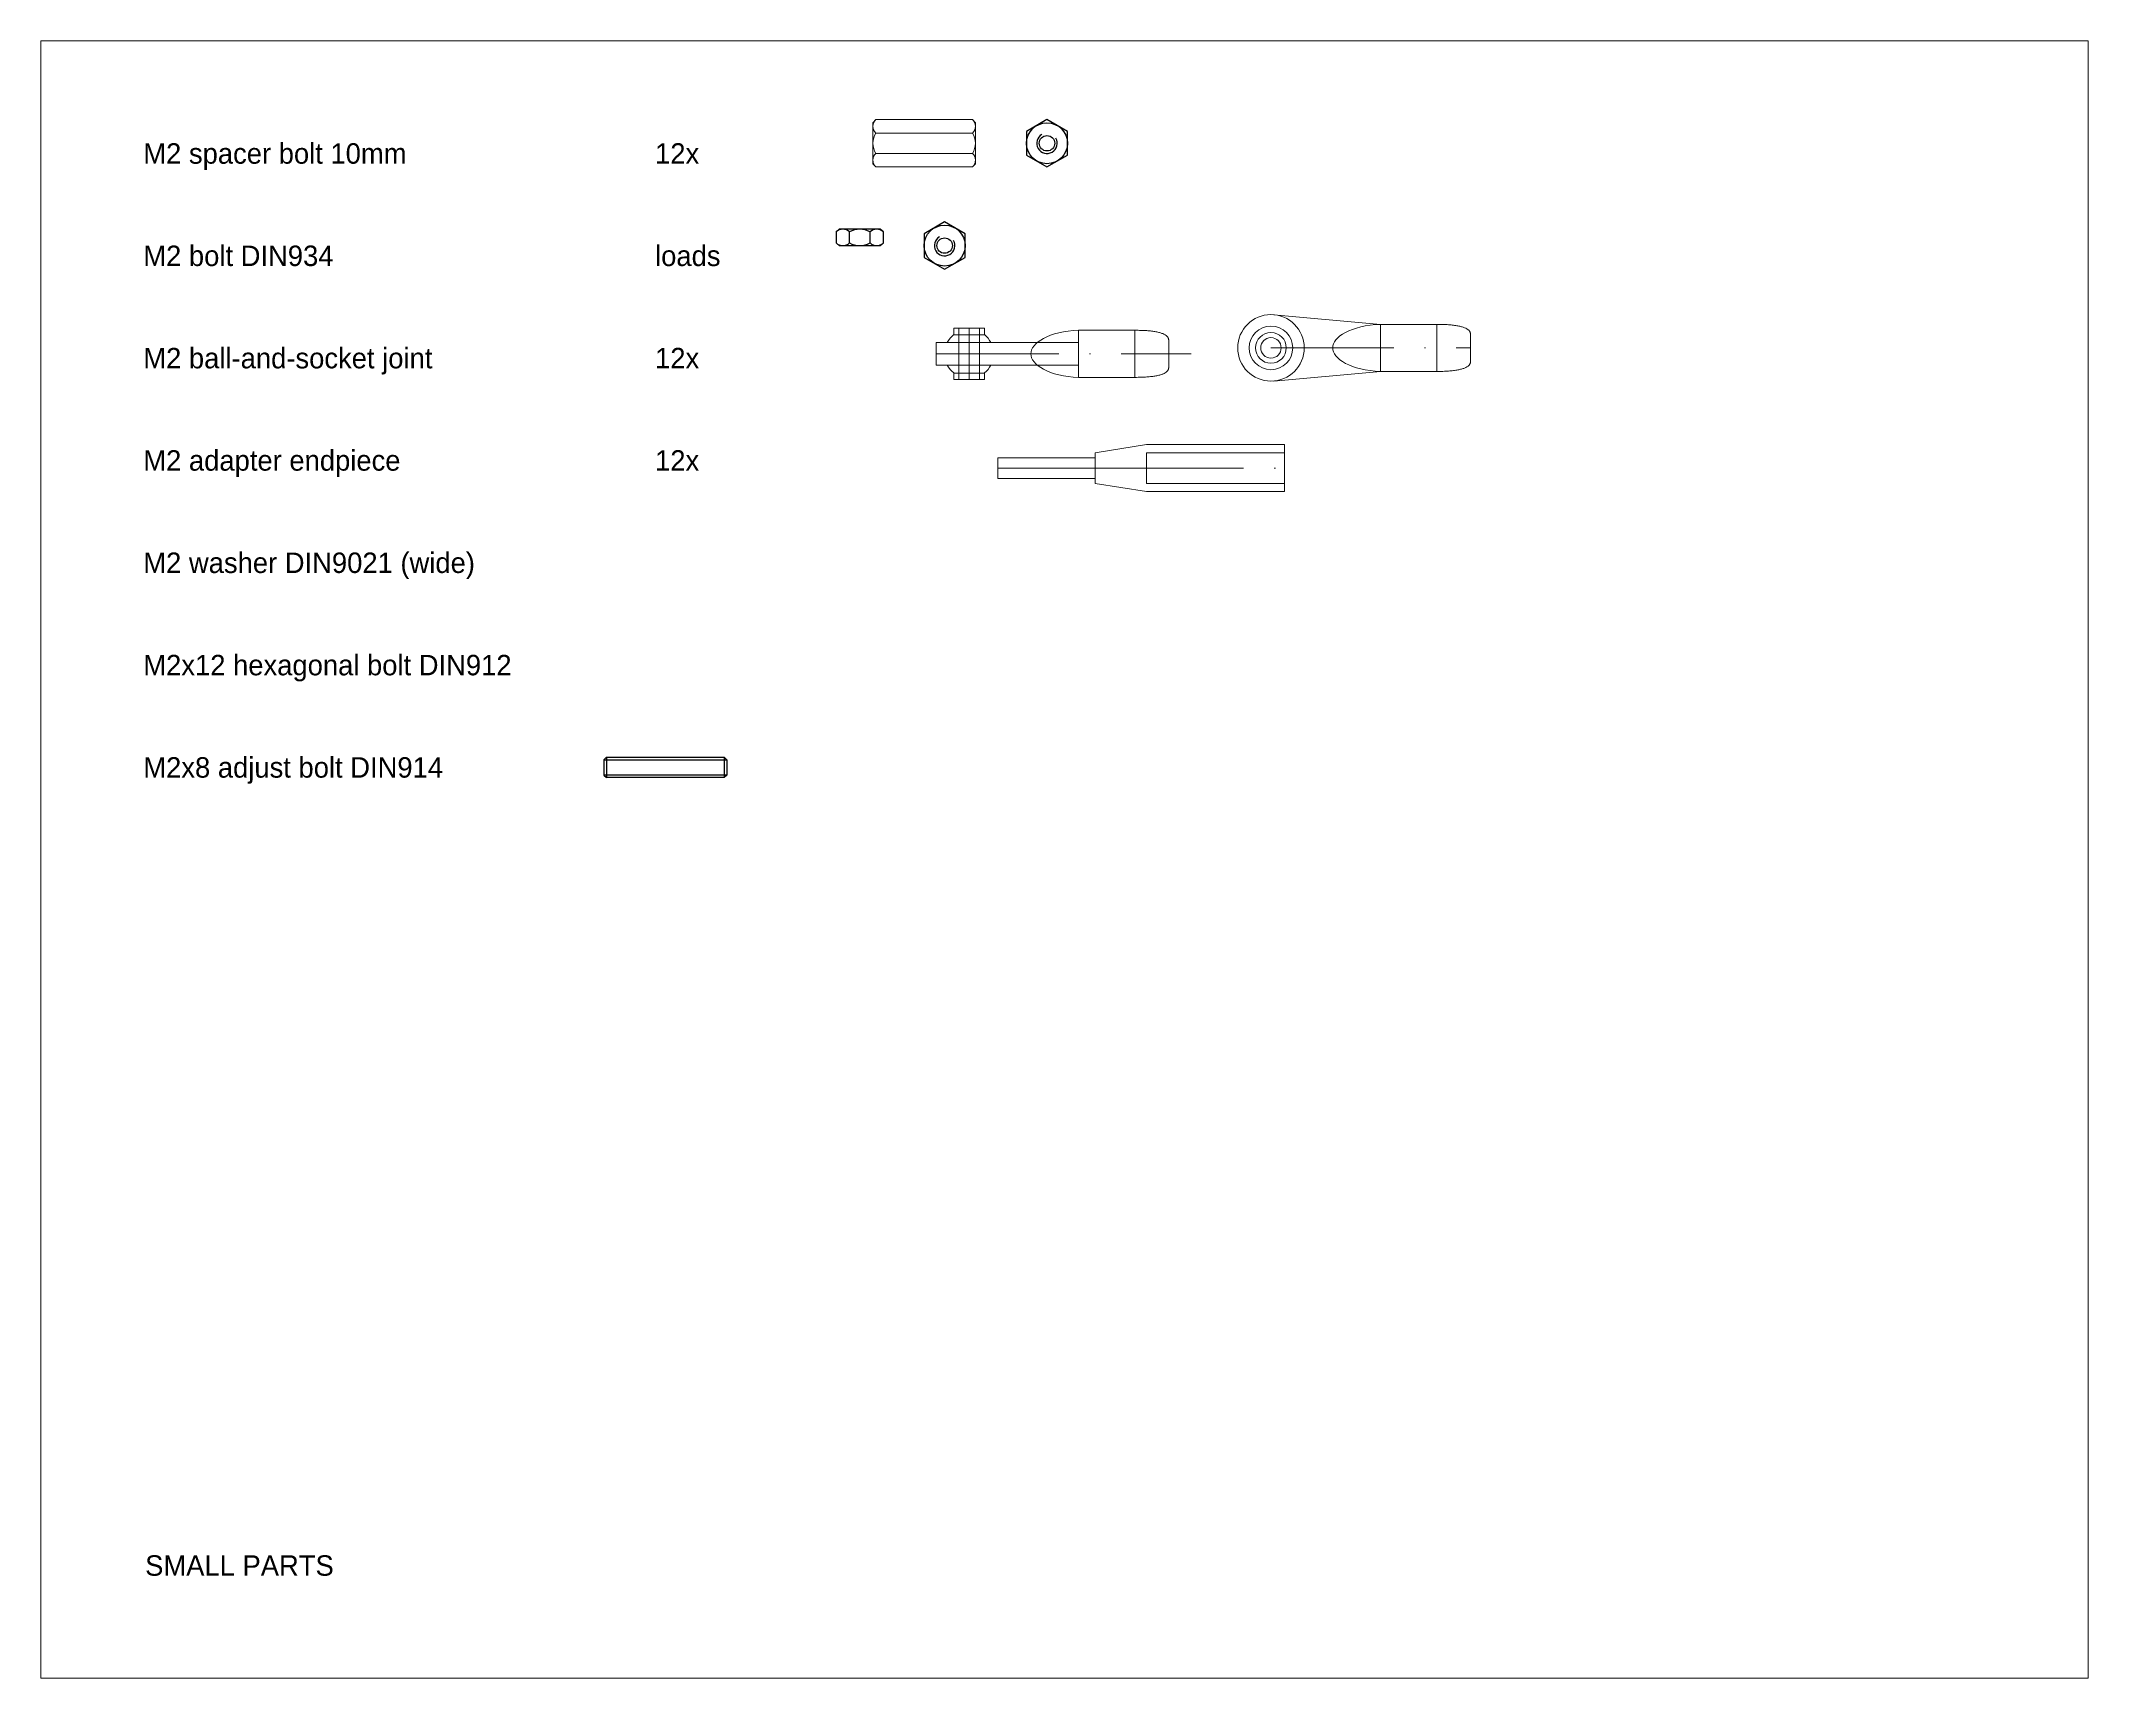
# Model space of a CAD drawing. Header units: millimetres. Extents: x 100 to 1121, y -1462 to 520.
# Drawn here: x 100 to 300, y 360 to 520 of the extents above; entities that cross this region are included whole.
import ezdxf

# ---------------------------------------------------------------- set-up
doc = ezdxf.new("R2010")
doc.units = ezdxf.units.MM
doc.linetypes.add('ACAD_ISO04W100', pattern=[30, 24, -3, 0, -3])
doc.linetypes.add('ACAD_ISO10W100', pattern=[18, 12, -3, 0, -3])
doc.layers.get('0').update_dxf_attribs({"lineweight": 13, "true_color": 0xffffff})
doc.layers.add('NULL', color=4, linetype='Continuous', true_color=0x00ffff)
doc.styles.add('textstyle11', font='')
doc.styles.add('textstyle12', font='')
doc.styles.add('textstyle13', font='')
doc.styles.add('textstyle14', font='')
doc.styles.add('textstyle15', font='')
doc.styles.add('textstyle16', font='')
doc.styles.add('textstyle17', font='')
doc.styles.add('textstyle18', font='')
doc.styles.add('textstyle19', font='')
doc.styles.add('textstyle20', font='')
doc.styles.add('textstyle21', font='')
doc.styles.add('textstyle22', font='')
doc.styles.get('textstyle11').set_extended_font_data('Y14.5M-2009')
doc.styles.get('textstyle12').set_extended_font_data('Y14.5M-2009')
doc.styles.get('textstyle13').set_extended_font_data('Y14.5M-2009')
doc.styles.get('textstyle14').set_extended_font_data('Y14.5M-2009')
doc.styles.get('textstyle15').set_extended_font_data('Y14.5M-2009')
doc.styles.get('textstyle16').set_extended_font_data('Y14.5M-2009')
doc.styles.get('textstyle17').set_extended_font_data('Y14.5M-2009')
doc.styles.get('textstyle18').set_extended_font_data('Y14.5M-2009')
doc.styles.get('textstyle19').set_extended_font_data('Y14.5M-2009')
doc.styles.get('textstyle20').set_extended_font_data('Y14.5M-2009')
doc.styles.get('textstyle21').set_extended_font_data('Y14.5M-2009')
doc.styles.get('textstyle22').set_extended_font_data('Y14.5M-2009')

msp = doc.modelspace()

# ---------------------------------------------------------------- texts
at = {"char_height": 1, "attachment_point": 1}
for s, insert, style in [('\\H2;M2 spacer bolt 10mm', (110, 510), 'textstyle11'), ('\\H2;12x', (160, 510), 'textstyle16'), ('\\H2;M2 bolt DIN934', (110, 500), 'textstyle13'), ('\\H2;loads', (160, 500), 'textstyle17'), ('\\c0;\\H2;M2 ball-and-socket joint', (110, 490), 'textstyle14'), ('\\H2;12x', (160, 490), 'textstyle18'), ('\\H2;M2 adapter endpiece', (110, 480), 'textstyle15'), ('\\H2;12x', (160, 480), 'textstyle19'), ('\\H2;M2 washer DIN9021 (wide)', (110, 470), 'textstyle20'), ('\\H2;M2x12 hexagonal bolt DIN912', (110, 460), 'textstyle21'), ('\\H2;M2x8 adjust bolt DIN914', (110, 450), 'textstyle22'), ('\\H2;SMALL PARTS', (110.18, 372), 'textstyle12')]:
    msp.add_mtext(s, dxfattribs=dict(at, insert=insert, style=style))

# ---------------------------------------------------------------- blocks, each defined once
blk = doc.blocks.new('m2 spacer 10mm')
at = {"color": 4, "linetype": 'Continuous', "true_color": 0x00ffff}
for p, q in [((-2, 5), (-2.31, 4.73)), ((-2.31, 4.73), (-2.31, -4.73)), ((2, 5), (-2, 5)), ((-1, -4.73), (-1, 4.73)), ((1, -4.73), (1, 4.73)), ((2.31, 4.73), (2, 5)), ((2.31, -4.73), (2.31, 4.73)), ((-2.31, -4.73), (-2, -5)), ((-2, -5), (2, -5)), ((2, -5), (2.31, -4.73))]:
    blk.add_line(p, q, dxfattribs=at)
for centre, radius, start, end in [((-1.65, 4.07), 0.934, 45.4844, 134.5156), ((0, 3), 2, 60, 120), ((1.65, 4.07), 0.934, 45.4844, 134.5156), ((-1.65, -4.07), 0.934, 225.4844, 314.5156), ((0, -3), 2, 240, 300), ((1.65, -4.07), 0.934, 225.4844, 314.5156)]:
    blk.add_arc(centre, radius, start, end, dxfattribs=at)
blk = doc.blocks.new('M2_DIN934_t')
at = {"layer": 'NULL', "color": 4, "linetype": 'Continuous', "true_color": 0x00ffff}
for p, q in [((-1.154701, 2), (-2.309401, 0)), ((1.154701, 2), (-1.154701, 2)), ((2.309401, 0), (1.154701, 2)), ((-2.309401, 0), (-1.154701, -2)), ((1.154701, -2), (2.309401, 0)), ((-1.154701, -2), (1.154701, -2))]:
    blk.add_line(p, q, dxfattribs=at)
for radius in [2, 0.7545]:
    blk.add_circle((0, 0), radius, dxfattribs=at)
at = {"layer": 'NULL', "color": 2, "linetype": 'Continuous', "true_color": 0xffff00}
blk.add_arc((0, 0), 1, 90, 0, dxfattribs=at)
blk = doc.blocks.new('M2_DIN934_f')
at = {"layer": 'NULL', "color": 4, "linetype": 'Continuous', "true_color": 0x00ffff}
for p, q in [((-2, 1.6), (-2.309401, 1.332051)), ((-2.309401, 1.332051), (-2.309401, 0.267949)), ((-2.309401, 0.267949), (-2, 0)), ((2, 1.6), (-2, 1.6)), ((-2, 0), (2, 0)), ((-1, 0.267949), (-1, 1.332051)), ((1, 0.267949), (1, 1.332051)), ((2.309401, 1.332051), (2, 1.6)), ((2, 0), (2.309401, 0.267949)), ((2.309401, 0.267949), (2.309401, 1.332051))]:
    blk.add_line(p, q, dxfattribs=at)
for centre, radius, start, end in [((-1.654701, 0.666186), 0.933814, 45.484388, 134.515612), ((-1.654701, 0.933814), 0.933814, 225.484388, 314.515612), ((0, -0.4), 2, 60, 120), ((0, 2), 2, 240, 300), ((1.654701, 0.666186), 0.933814, 45.484388, 134.515612), ((1.654701, 0.933814), 0.933814, 225.484388, 314.515612)]:
    blk.add_arc(centre, radius, start, end, dxfattribs=at)
blk = doc.blocks.new('m2 adjust bolt')
at = {"layer": 'NULL', "color": 4, "linetype": 'Continuous', "true_color": 0x00ffff}
for p, q in [((-0.7545, 6), (-1, 5.7545)), ((0.7545, 6), (-0.7545, 6)), ((1, 5.7545), (0.7545, 6)), ((-1, -5.7545), (-1, 5.7545)), ((1, 5.7545), (-1, 5.7545)), ((1, 5.7545), (1, -5.7545)), ((-0.7545, -6), (-1, -5.7545)), ((1, -5.7545), (-1, -5.7545)), ((0.7545, -6), (-0.7545, -6)), ((1, -5.7545), (0.7545, -6))]:
    blk.add_line(p, q, dxfattribs=at)
at = {"layer": 'NULL', "color": 2, "linetype": 'Continuous', "true_color": 0xffff00}
for p, q in [((-0.7545, -6), (-0.7545, 6)), ((0.7545, 6), (0.7545, -6))]:
    blk.add_line(p, q, dxfattribs=at)

# ---------------------------------------------------------------- linework, layer by layer
for p, q in [((100, 520), (300, 520)), ((100, 360), (100, 520)), ((300, 520), (300, 360)), ((230.87, 492.3), (220.46, 493.24)), ((230.87, 492.3), (236.37, 492.3)), ((230.87, 492.3), (230.87, 487.7)), ((236.37, 492.3), (236.37, 487.7)), ((187.45, 490.52), (201.38, 490.52)), ((187.45, 490.52), (187.45, 488.32)), ((189.18, 491.92), (192.18, 491.92)), ((189.18, 491.92), (189.18, 491.29)), ((189.18, 491.29), (192.18, 491.29)), ((189.68, 491.92), (189.68, 486.92)), ((190.68, 491.92), (190.68, 486.92)), ((191.68, 491.92), (191.68, 486.92)), ((192.18, 491.92), (192.18, 491.29)), ((201.38, 491.72), (206.88, 491.72)), ((201.38, 491.72), (201.38, 487.12)), ((206.88, 491.72), (206.88, 487.12)), ((210.18, 490.74), (210.18, 488.09)), ((239.67, 491.32), (239.67, 488.68)), ((187.45, 488.32), (201.38, 488.32)), ((189.18, 487.54), (189.18, 486.92)), ((189.18, 487.54), (192.18, 487.54)), ((189.18, 486.92), (192.18, 486.92)), ((192.18, 487.54), (192.18, 486.92)), ((201.38, 487.12), (206.88, 487.12)), ((230.87, 487.7), (220.46, 486.76)), ((230.87, 487.7), (236.37, 487.7)), ((203, 479.75), (208, 480.55)), ((208, 480.55), (221.5, 480.55)), ((221.5, 480.55), (221.5, 475.95)), ((203, 479.25), (193.5, 479.25)), ((193.5, 479.25), (193.5, 477.25)), ((203, 476.75), (203, 479.75)), ((208, 479.75), (221.5, 479.75)), ((208, 476.75), (208, 479.75)), ((193.5, 477.25), (203, 477.25)), ((203, 476.75), (208, 475.95)), ((208, 476.75), (221.5, 476.75)), ((208, 475.95), (221.5, 475.95)), ((300, 360), (100, 360))]:
    msp.add_line(p, q)
at = {"linetype": 'ACAD_ISO10W100'}
for p, q in [((220.17, 490), (239.67, 490)), ((187.45, 489.42), (212.37, 489.42))]:
    msp.add_line(p, q, dxfattribs=at)
at = {"linetype": 'ACAD_ISO04W100'}
msp.add_line((193.5, 478.25), (221.5, 478.25), dxfattribs=at)
for radius in [3.25, 2.13, 1.5, 1]:
    msp.add_circle((220.17, 490), radius)
for start, end in [(128.6822, 152.7204), (27.2796, 51.3178), (207.2796, 231.3178), (308.6822, 332.7204)]:
    msp.add_arc((190.68, 489.42), 2.4, start, end)
for points, degree in [([(230.87, 492.3), (228.03, 492.22), (226.16, 491.04), (226.21, 490)], 3), ([(236.37, 492.3), (239.67, 492.3), (239.67, 491.32)], 2), ([(201.38, 491.72), (198.53, 491.64), (196.67, 490.46), (196.72, 489.42)], 3), ([(206.88, 491.72), (210.18, 491.72), (210.18, 490.74)], 2), ([(230.87, 487.7), (228.03, 487.78), (226.16, 488.96), (226.21, 490)], 3), ([(201.38, 487.12), (198.53, 487.2), (196.67, 488.37), (196.72, 489.42)], 3), ([(206.88, 487.12), (210.18, 487.12), (210.18, 488.09)], 2), ([(236.37, 487.7), (239.67, 487.7), (239.67, 488.68)], 2)]:
    msp.add_open_spline(points, degree=degree)

# ---------------------------------------------------------------- block references
for name, p, rotation in [('m2 spacer 10mm', (186.29, 510), 90), ('M2_DIN934_t', (198.29, 510), 30), ('M2_DIN934_t', (188.29, 500), 30), ('m2 adjust bolt', (161, 449), 90)]:
    msp.add_blockref(name, p, dxfattribs=dict(rotation=rotation))
msp.add_blockref('M2_DIN934_f', (180, 500))

msp.set_redraw_order([(e.dxf.handle, doc.entitydb.next_handle()) for e in msp.query("TEXT MTEXT ATTDEF DIMENSION ARC_DIMENSION")])  # texts and dimensions are drawn at this point

doc.saveas('drawing.dxf')
